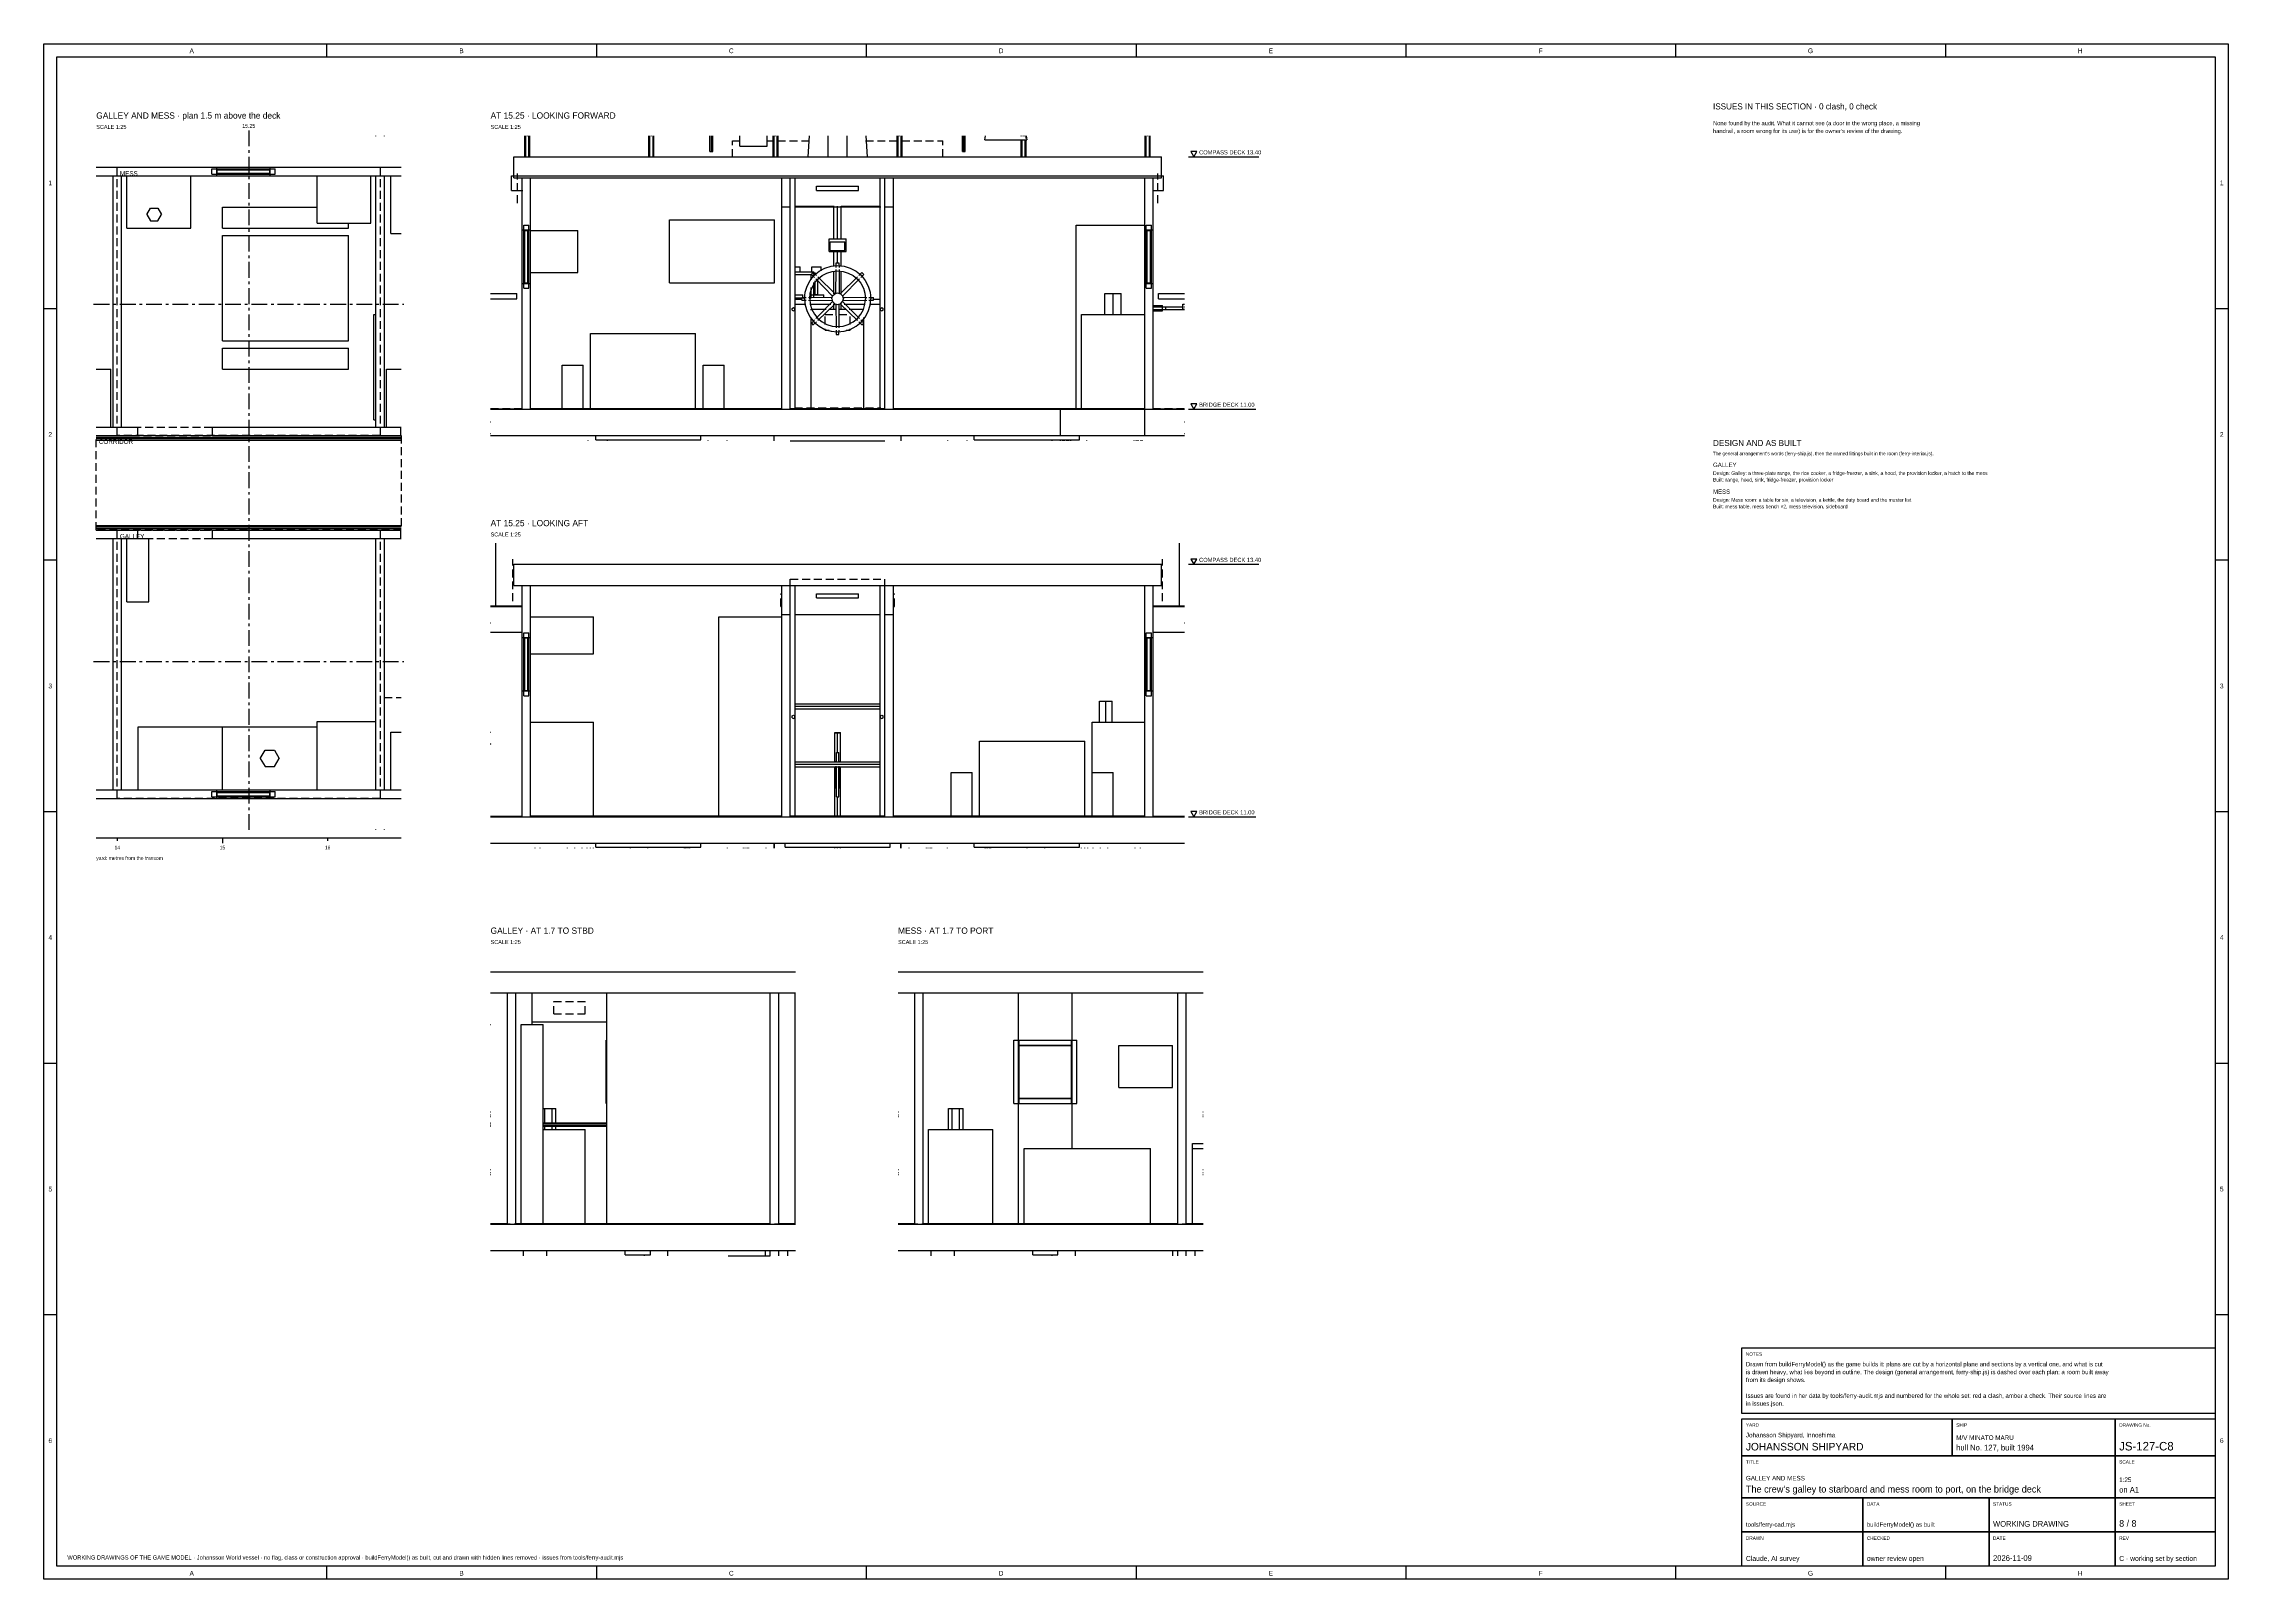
# Model space of a CAD drawing. Extents: x 5 to 836, y 5 to 589.
import ezdxf
from ezdxf.enums import TextEntityAlignment as Align

# ---------------------------------------------------------------- set-up
doc = ezdxf.new("R2010")
doc.units = 0
doc.linetypes.add('CENTER', pattern=[10, 6, -1.5, 1, -1.5])
doc.linetypes.add('DASHED', pattern=[4.5, 3, -1.5])
for name, color, linetype in [('CENTRE', 4, 'CENTER'), ('CUT', 7, 'CONTINUOUS'), ('DETAIL', 8, 'CONTINUOUS'), ('DIM', 3, 'CONTINUOUS'), ('FRAME', 7, 'CONTINUOUS'), ('GA', 4, 'DASHED'), ('GA-TEXT', 4, 'CONTINUOUS'), ('MARKING', 4, 'DASHED'), ('MARKUP-TEXT', 1, 'CONTINUOUS'), ('OUTLINE', 7, 'CONTINUOUS'), ('TEXT', 7, 'CONTINUOUS'), ('THIN', 7, 'CONTINUOUS')]:
    doc.layers.add(name, color=color, linetype=linetype)

msp = doc.modelspace()

# ---------------------------------------------------------------- linework, layer by layer
at = {"layer": 'CENTRE'}
for p, q in [((83, 556), (83, 289)), ((83, 556), (83, 289)), ((24, 490), (142, 490)), ((24, 354), (142, 354))]:
    msp.add_line(p, q, dxfattribs=at)
at = {"layer": 'CUT'}
for p, q in [((25, 542), (70.84, 542)), ((69, 541.4), (71, 541.4)), ((69, 539.4), (69, 541.4)), ((70.84, 538.8), (70.84, 542)), ((71, 539.4), (71, 541.4)), ((71, 541), (91, 541)), ((91, 539.4), (91, 541.4)), ((91, 541.4), (93, 541.4)), ((91.16, 542), (141, 542)), ((91.16, 538.8), (91.16, 542)), ((93, 539.4), (93, 541.4)), ((183.8, 538), (183.8, 546)), ((183.8, 546), (430.2, 546)), ((430.2, 538), (430.2, 546)), ((25, 538.8), (70.84, 538.8)), ((31.4, 443.2), (31.4, 538.8)), ((34.6, 443.2), (34.6, 538.8)), ((69, 539.4), (71, 539.4)), ((71, 539.8), (91, 539.8)), ((91, 539.4), (93, 539.4)), ((91.16, 538.8), (141, 538.8)), ((109, 520.8), (109, 538.8)), ((129.4, 520.8), (129.4, 538.8)), ((131.4, 443.2), (131.4, 538.8)), ((134.6, 443.2), (134.6, 538.8)), ((183.8, 538), (430.2, 538)), ((187, 518.16), (187, 538)), ((190.2, 518.16), (190.2, 538)), ((285.8, 450), (285.8, 538)), ((289, 450), (289, 538)), ((325, 450), (325, 538)), ((328.2, 450), (328.2, 538)), ((423.8, 518.16), (423.8, 538)), ((427, 518.16), (427, 538)), ((109, 520.8), (129.4, 520.8)), ((187, 518.16), (190.2, 518.16)), ((187.6, 518), (187.6, 520)), ((187.6, 520), (189.6, 520)), ((187.6, 518), (189.6, 518)), ((188, 498), (188, 518)), ((189.2, 498), (189.2, 518)), ((189.6, 518), (189.6, 520)), ((423.8, 518.16), (427, 518.16)), ((424.4, 520), (426.4, 520)), ((424.4, 518), (424.4, 520)), ((424.4, 518), (426.4, 518)), ((424.8, 498), (424.8, 518)), ((426, 498), (426, 518)), ((426.4, 518), (426.4, 520)), ((187, 450), (187, 497.84)), ((187, 497.84), (190.2, 497.84)), ((187.6, 498), (189.6, 498)), ((187.6, 496), (187.6, 498)), ((187.6, 496), (189.6, 496)), ((189.6, 496), (189.6, 498)), ((190.2, 450), (190.2, 497.84)), ((423.8, 497.84), (427, 497.84)), ((423.8, 450), (423.8, 497.84)), ((424.4, 498), (426.4, 498)), ((424.4, 496), (424.4, 498)), ((424.4, 496), (426.4, 496)), ((426.4, 496), (426.4, 498)), ((427, 450), (427, 497.84)), ((130.6, 486), (131.4, 486)), ((130.6, 446), (130.6, 486)), ((289.65, 488.32), (290.2, 488.64)), ((289.65, 487.68), (289.65, 488.32)), ((289.65, 487.68), (290.2, 487.36)), ((290.2, 488.64), (290.75, 488.32)), ((290.2, 487.36), (290.75, 487.68)), ((290.75, 487.68), (290.75, 488.32)), ((323.25, 488.32), (323.8, 488.64)), ((323.25, 487.68), (323.25, 488.32)), ((323.25, 487.68), (323.8, 487.36)), ((323.8, 488.64), (324.35, 488.32)), ((323.8, 487.36), (324.35, 487.68)), ((324.35, 487.68), (324.35, 488.32)), ((399.8, 450), (399.8, 486)), ((399.8, 486), (423.8, 486)), ((213, 450), (213, 478.8)), ((213, 478.8), (253, 478.8)), ((253, 450), (253, 478.8)), ((202.2, 466.8), (210.2, 466.8)), ((202.2, 450), (202.2, 466.8)), ((210.2, 450), (210.2, 466.8)), ((255.8, 450), (255.8, 466.8)), ((255.8, 466.8), (263.8, 466.8)), ((263.8, 450), (263.8, 466.8)), ((25, 465.2), (30.6, 465.2)), ((30.6, 443.2), (30.6, 465.2)), ((135.4, 465.2), (141, 465.2)), ((135.4, 443.2), (135.4, 465.2)), ((175, 450.2), (187, 450.2)), ((175, 450.04), (187, 450.04)), ((175, 450), (439, 450)), ((190.2, 450.32), (285.8, 450.32)), ((190.2, 450.12), (285.8, 450.12)), ((289, 450.32), (325, 450.32)), ((289, 450.12), (325, 450.12)), ((328.2, 450.32), (423.8, 450.32)), ((328.2, 450.12), (423.8, 450.12)), ((427, 450.2), (439, 450.2)), ((427, 450.04), (439, 450.04)), ((25, 443.2), (40.84, 443.2)), ((40.84, 440), (40.84, 443.2)), ((69.16, 443.2), (141, 443.2)), ((69.16, 440), (69.16, 443.2)), ((130.6, 446), (131.4, 446)), ((140.84, 440), (140.84, 443.2)), ((25, 440), (40.84, 440)), ((69.16, 440), (140.84, 440)), ((175, 440), (439, 440)), ((215, 438.4), (215, 440)), ((215, 438.4), (255, 438.4)), ((255, 438.4), (255, 440)), ((359, 438.4), (359, 440)), ((359, 438.4), (399, 438.4)), ((399, 438.4), (399, 440)), ((25, 404), (40.84, 404)), ((25, 400.8), (45, 400.8)), ((31.4, 305.2), (31.4, 400.8)), ((34.6, 305.2), (34.6, 400.8)), ((36.6, 376.8), (36.6, 400.8)), ((40.84, 400.8), (40.84, 404)), ((45, 376.8), (45, 400.8)), ((69.16, 400.8), (69.16, 404)), ((69.16, 404), (140.84, 404)), ((69.16, 400.8), (140.84, 400.8)), ((131.4, 305.2), (131.4, 400.8)), ((134.6, 305.2), (134.6, 400.8)), ((140.84, 400.8), (140.84, 404)), ((183.8, 383), (183.8, 391)), ((183.8, 391), (430.2, 391)), ((430.2, 383), (430.2, 391)), ((183.8, 383), (430.2, 383)), ((187, 363.16), (187, 383)), ((190.2, 363.16), (190.2, 383)), ((285.8, 295), (285.8, 383)), ((289, 295), (289, 383)), ((325, 295), (325, 383)), ((328.2, 295), (328.2, 383)), ((423.8, 363.16), (423.8, 383)), ((427, 363.16), (427, 383)), ((36.6, 376.8), (45, 376.8)), ((187, 363.16), (190.2, 363.16)), ((187.6, 365), (189.6, 365)), ((187.6, 363), (187.6, 365)), ((187.6, 363), (189.6, 363)), ((188, 343), (188, 363)), ((189.2, 343), (189.2, 363)), ((189.6, 363), (189.6, 365)), ((423.8, 363.16), (427, 363.16)), ((424.4, 363), (424.4, 365)), ((424.4, 365), (426.4, 365)), ((424.4, 363), (426.4, 363)), ((424.8, 343), (424.8, 363)), ((426, 343), (426, 363)), ((426.4, 363), (426.4, 365)), ((187, 342.84), (190.2, 342.84)), ((187, 295), (187, 342.84)), ((187.6, 343), (189.6, 343)), ((187.6, 341), (187.6, 343)), ((187.6, 341), (189.6, 341)), ((189.6, 341), (189.6, 343)), ((190.2, 295), (190.2, 342.84)), ((423.8, 295), (423.8, 342.84)), ((423.8, 342.84), (427, 342.84)), ((424.4, 343), (426.4, 343)), ((424.4, 341), (424.4, 343)), ((424.4, 341), (426.4, 341)), ((426.4, 341), (426.4, 343)), ((427, 295), (427, 342.84)), ((289.65, 333.32), (290.2, 333.64)), ((289.65, 332.68), (289.65, 333.32)), ((289.65, 332.68), (290.2, 332.36)), ((290.2, 333.64), (290.75, 333.32)), ((290.2, 332.36), (290.75, 332.68)), ((290.75, 332.68), (290.75, 333.32)), ((323.25, 333.32), (323.8, 333.64)), ((323.25, 332.68), (323.25, 333.32)), ((323.25, 332.68), (323.8, 332.36)), ((323.8, 333.64), (324.35, 333.32)), ((323.8, 332.36), (324.35, 332.68)), ((324.35, 332.68), (324.35, 333.32)), ((109, 305.2), (109, 331.2)), ((109, 331.2), (131.4, 331.2)), ((190.2, 331), (214.2, 331)), ((214.2, 295), (214.2, 331)), ((361, 295), (361, 323.8)), ((361, 323.8), (401, 323.8)), ((401, 295), (401, 323.8)), ((350.2, 295), (350.2, 311.8)), ((350.2, 311.8), (358.2, 311.8)), ((358.2, 295), (358.2, 311.8)), ((403.8, 311.8), (411.8, 311.8)), ((403.8, 295), (403.8, 311.8)), ((411.8, 295), (411.8, 311.8)), ((25, 305.2), (70.84, 305.2)), ((25, 302), (70.84, 302)), ((69, 302.6), (69, 304.6)), ((69, 304.6), (71, 304.6)), ((69, 302.6), (71, 302.6)), ((70.84, 302), (70.84, 305.2)), ((71, 302.6), (71, 304.6)), ((71, 304.2), (91, 304.2)), ((71, 303), (91, 303)), ((91, 302.6), (91, 304.6)), ((91, 304.6), (93, 304.6)), ((91, 302.6), (93, 302.6)), ((91.16, 302), (91.16, 305.2)), ((91.16, 305.2), (141, 305.2)), ((91.16, 302), (141, 302)), ((93, 302.6), (93, 304.6)), ((175, 295.2), (187, 295.2)), ((175, 295.04), (187, 295.04)), ((175, 295), (439, 295)), ((190.2, 295.32), (285.8, 295.32)), ((190.2, 295.12), (285.8, 295.12)), ((289, 295.32), (325, 295.32)), ((289, 295.12), (325, 295.12)), ((328.2, 295.32), (423.8, 295.32)), ((328.2, 295.12), (423.8, 295.12)), ((427, 295.2), (439, 295.2)), ((427, 295.04), (439, 295.04)), ((175, 285), (439, 285)), ((215, 283.4), (215, 285)), ((215, 283.4), (255, 283.4)), ((255, 283.4), (255, 285)), ((359, 283.4), (359, 285)), ((359, 283.4), (399, 283.4)), ((399, 283.4), (399, 285)), ((175, 236), (291, 236)), ((330, 236), (446, 236)), ((175, 228), (291, 228)), ((181.4, 140), (181.4, 228)), ((184.6, 140), (184.6, 228)), ((281.4, 140), (281.4, 228)), ((284.6, 140), (284.6, 228)), ((330, 228), (446, 228)), ((336.4, 140), (336.4, 228)), ((339.6, 140), (339.6, 228)), ((436.4, 140), (436.4, 228)), ((439.6, 140), (439.6, 228)), ((378, 168.8), (426, 168.8)), ((378, 140), (378, 168.8)), ((426, 140), (426, 168.8)), ((175, 140.32), (181.4, 140.32)), ((175, 140.12), (181.4, 140.12)), ((175, 140), (291, 140)), ((184.6, 140.32), (281.4, 140.32)), ((184.6, 140.12), (281.4, 140.12)), ((284.6, 140.32), (291, 140.32)), ((284.6, 140.12), (291, 140.12)), ((330, 140.32), (336.4, 140.32)), ((330, 140.12), (336.4, 140.12)), ((330, 140), (446, 140)), ((339.6, 140.32), (436.4, 140.32)), ((339.6, 140.12), (436.4, 140.12)), ((439.6, 140.32), (446, 140.32)), ((439.6, 140.12), (446, 140.12)), ((175, 130), (291, 130)), ((226.2, 128.4), (226.2, 130)), ((226.2, 128.4), (235.8, 128.4)), ((235.8, 128.4), (235.8, 130)), ((281.4, 128), (281.4, 130)), ((284.6, 128), (284.6, 130)), ((330, 130), (446, 130)), ((381.2, 128.4), (381.2, 130)), ((381.2, 128.4), (390.8, 128.4)), ((390.8, 128.4), (390.8, 130)), ((436.4, 128), (436.4, 130)), ((439.6, 128), (439.6, 130))]:
    msp.add_line(p, q, dxfattribs=at)
at = {"layer": 'DETAIL'}
for p, q in [((131.4, 553.86), (131.4, 554)), ((134.6, 553.86), (134.6, 554)), ((188.05, 546), (188.05, 554)), ((188.41, 546), (188.41, 554)), ((189, 553.86), (189, 554)), ((189.59, 546), (189.59, 554)), ((189.95, 546), (189.95, 554)), ((235.25, 546), (235.25, 554)), ((235.61, 546), (235.61, 554)), ((236.2, 553.86), (236.2, 554)), ((236.79, 546), (236.79, 554)), ((237.15, 546), (237.15, 554)), ((258.44, 548), (258.44, 554)), ((259, 548), (259, 554)), ((259.56, 548), (259.56, 554)), ((269.8, 550), (280.2, 550)), ((282.45, 546), (282.45, 554)), ((282.81, 546), (282.81, 554)), ((283.4, 553.86), (283.4, 554)), ((283.99, 546), (283.99, 554)), ((284.35, 546), (284.35, 554)), ((329.65, 546), (329.65, 554)), ((330.01, 546), (330.01, 554)), ((330.6, 553.86), (330.6, 554)), ((331.19, 546), (331.19, 554)), ((331.55, 546), (331.55, 554)), ((354.44, 548), (354.44, 554)), ((355, 548), (355, 554)), ((355.56, 548), (355.56, 554)), ((363, 552.4), (379, 552.4)), ((376.85, 553.86), (376.85, 554)), ((376.85, 546), (376.85, 552.48)), ((377.21, 553.86), (377.21, 554)), ((377.21, 546), (377.21, 552.48)), ((377.8, 553.86), (377.8, 554)), ((378.39, 553.86), (378.39, 554)), ((378.39, 546), (378.39, 552.48)), ((378.75, 552.9), (378.75, 554)), ((378.75, 546), (378.75, 552.48)), ((424.05, 546), (424.05, 554)), ((424.41, 546), (424.41, 554)), ((425, 553.86), (425, 554)), ((425.59, 546), (425.59, 554)), ((425.95, 546), (425.95, 554)), ((25, 542), (141, 542)), ((69, 541.4), (70.87, 541.4)), ((69, 539.4), (69, 541.4)), ((70.84, 538.8), (70.84, 542)), ((71, 539.4), (71, 541.4)), ((71, 541.4), (93, 541.4)), ((71, 541), (91, 541)), ((91, 539.4), (91, 541.4)), ((91.16, 538.8), (91.16, 542)), ((93, 539.4), (93, 541.4)), ((183.8, 538.69), (183.8, 546)), ((183.8, 546), (430.2, 546)), ((189, 546), (189, 546.14)), ((236.2, 546), (236.2, 546.14)), ((258.44, 548), (259.56, 548)), ((283.4, 546), (283.4, 546.14)), ((330.6, 546), (330.6, 546.14)), ((354.44, 548), (355.56, 548)), ((377.8, 546), (377.8, 546.14)), ((425, 546), (425, 546.14)), ((430.2, 538.69), (430.2, 546)), ((25, 538.8), (141, 538.8)), ((31.4, 443.2), (31.4, 538.8)), ((34.6, 443.2), (34.6, 538.8)), ((36.6, 518.8), (36.6, 538.8)), ((61, 518.8), (61, 538.8)), ((69, 539.4), (70.87, 539.4)), ((71, 539.8), (91, 539.8)), ((71, 539.4), (93, 539.4)), ((109, 520.8), (109, 538.8)), ((129.4, 520.8), (129.4, 538.8)), ((131.4, 443.2), (131.4, 538.8)), ((134.6, 443.2), (134.6, 538.8)), ((137, 516.8), (137, 538.8)), ((183, 533.2), (183, 538.8)), ((183, 538.8), (431, 538.8)), ((183, 533.2), (187.2, 533.2)), ((187, 450), (187, 538)), ((187, 538), (427, 538)), ((190.2, 450), (190.2, 538)), ((191.44, 537.86), (191.44, 538)), ((233, 537.87), (233, 538)), ((233.76, 537.86), (233.76, 538)), ((238.64, 537.86), (238.64, 538)), ((261, 537.87), (261, 538)), ((280.96, 537.86), (280.96, 538)), ((285.8, 450), (285.8, 538)), ((285.84, 537.86), (285.84, 538)), ((289, 450), (289, 538)), ((290.84, 450), (290.84, 538)), ((295, 537.86), (295, 538)), ((299, 533.2), (299, 534.8)), ((299, 534.8), (315, 534.8)), ((299, 533.2), (315, 533.2)), ((306.79, 537.86), (306.79, 538)), ((307, 537.86), (307, 538)), ((307.21, 537.86), (307.21, 538)), ((315, 533.2), (315, 534.8)), ((319, 537.86), (319, 538)), ((323.16, 450), (323.16, 538)), ((325, 450), (325, 538)), ((328.16, 537.86), (328.16, 538)), ((328.2, 450), (328.2, 538)), ((333.04, 537.86), (333.04, 538)), ((353, 537.87), (353, 538)), ((375.36, 537.86), (375.36, 538)), ((380.24, 537.86), (380.24, 538)), ((381, 537.87), (381, 538)), ((388.6, 537.86), (388.6, 538)), ((391.64, 537.86), (391.64, 538)), ((391.8, 537.86), (391.8, 538)), ((422.56, 537.86), (422.56, 538)), ((423.8, 440), (423.8, 538)), ((423.96, 537.86), (423.96, 538)), ((426.8, 533.2), (431, 533.2)), ((427, 450), (427, 538)), ((431, 533.2), (431, 538.8)), ((44.2, 524), (45.6, 526.42)), ((44.2, 524), (45.6, 521.58)), ((45.6, 526.42), (48.4, 526.42)), ((48.4, 526.42), (49.8, 524)), ((48.4, 521.58), (49.8, 524)), ((73, 518.8), (73, 526.8)), ((73, 526.8), (109.1, 526.8)), ((187, 528.16), (187.14, 528.16)), ((285.66, 526), (285.8, 526)), ((285.8, 526.96), (289, 526.96)), ((290.62, 527), (305.74, 527)), ((290.73, 527.16), (305.67, 527.16)), ((290.84, 526.96), (323.16, 526.96)), ((305.61, 514.73), (305.61, 527.18)), ((307, 514.73), (307, 527.18)), ((308.26, 527), (323.38, 527)), ((308.33, 527.16), (323.27, 527.16)), ((308.39, 514.73), (308.39, 527.18)), ((325, 526.96), (328.2, 526.96)), ((426.86, 528.16), (427, 528.16)), ((36.6, 518.8), (61, 518.8)), ((45.6, 521.58), (48.4, 521.58)), ((73, 518.8), (121, 518.8)), ((73, 516), (121, 516)), ((73, 476), (73, 516)), ((109, 520.8), (129.4, 520.8)), ((121, 518.8), (121, 520.87)), ((121, 476), (121, 516)), ((137, 516.8), (141, 516.8)), ((187, 523.16), (187.14, 523.16)), ((187, 518.16), (190.2, 518.16)), ((187.6, 520), (189.6, 520)), ((187.6, 496), (187.6, 520)), ((187.6, 518), (189.6, 518)), ((188, 498), (188, 518)), ((189.2, 498), (189.2, 518)), ((189.59, 496), (189.59, 520)), ((190.2, 518), (208.2, 518)), ((208.2, 502), (208.2, 518)), ((243, 498), (243, 522)), ((243, 522), (283, 522)), ((283, 498), (283, 522)), ((397.8, 450), (397.8, 520)), ((397.8, 520), (423.8, 520)), ((423.8, 518.16), (427, 518.16)), ((424.4, 520), (426.4, 520)), ((424.4, 518), (426.4, 518)), ((424.41, 496), (424.41, 520)), ((424.8, 498), (424.8, 518)), ((426, 498), (426, 518)), ((426.4, 496), (426.4, 520)), ((426.86, 523.16), (427, 523.16)), ((426.86, 522.16), (427, 522.16)), ((303.8, 510), (303.8, 514.8)), ((303.8, 514.8), (310.2, 514.8)), ((303.8, 510), (310.2, 510)), ((305.61, 504.23), (305.61, 510.11)), ((307, 505.49), (307, 510.11)), ((308.39, 504.23), (308.39, 510.11)), ((310.2, 510), (310.2, 514.8)), ((190.2, 502), (208.2, 502)), ((290.72, 502.2), (298, 502.2)), ((292.8, 502.11), (292.8, 504.13)), ((297.02, 501.25), (297.75, 501.98)), ((297.2, 502.11), (297.2, 504.13)), ((298, 501.23), (298, 502.2)), ((300.8, 502.66), (300.8, 504.13)), ((305.61, 493.88), (305.61, 502.55)), ((306.48, 505.6), (307.52, 505.6)), ((308.39, 493.88), (308.39, 502.55)), ((316.25, 501.98), (316.98, 501.25)), ((175, 494), (185, 494)), ((175, 492), (185, 492)), ((185, 492), (185, 494)), ((187, 497.84), (190.2, 497.84)), ((187.6, 498), (189.6, 498)), ((187.6, 496), (189.6, 496)), ((243, 498), (283, 498)), ((290.69, 491.8), (293.49, 491.8)), ((290.72, 493.5), (293.8, 493.5)), ((293.4, 491.48), (293.4, 492.52)), ((293.8, 492.41), (293.8, 493.5)), ((296.47, 493.5), (301.8, 493.5)), ((298, 492.51), (298, 498.18)), ((298.52, 493.6), (299.48, 493.6)), ((301.8, 492.41), (301.8, 493.5)), ((304.8, 492), (305.09, 493.1)), ((304.8, 492), (305.09, 490.9)), ((305.09, 493.1), (305.9, 493.91)), ((305.09, 490.9), (305.9, 490.09)), ((305.9, 493.91), (307, 494.2)), ((307, 494.2), (308.1, 493.91)), ((308.1, 493.91), (308.91, 493.1)), ((308.1, 490.09), (308.91, 490.9)), ((308.91, 493.1), (309.2, 492)), ((308.91, 490.9), (309.2, 492)), ((320.51, 491.8), (323.31, 491.8)), ((320.6, 491.48), (320.6, 492.52)), ((408.68, 494), (414.92, 494)), ((408.68, 486), (408.68, 494)), ((411.8, 486), (411.8, 494)), ((414.92, 486), (414.92, 494)), ((423.8, 497.84), (427, 497.84)), ((424.4, 498), (426.4, 498)), ((424.4, 496), (426.4, 496)), ((426.86, 493.84), (427, 493.84)), ((429, 494), (439, 494)), ((429, 492), (429, 494)), ((429, 492), (439, 492)), ((130.6, 486), (131.4, 486)), ((130.6, 446), (130.6, 486)), ((187, 488.84), (187.14, 488.84)), ((289.65, 488.32), (290.2, 488.64)), ((289.65, 487.68), (289.65, 488.32)), ((289.65, 487.68), (290.2, 487.36)), ((290.2, 488.64), (290.75, 488.32)), ((290.2, 487.36), (290.75, 487.68)), ((290.63, 490), (294.68, 490)), ((290.75, 487.68), (290.75, 488.32)), ((296.5, 490), (304.48, 490)), ((297, 487.72), (297, 488)), ((297, 488), (302.59, 488)), ((297, 450.28), (297, 484.79)), ((297.02, 482.75), (297.75, 482.01)), ((303.71, 488), (306.58, 488)), ((305.61, 488), (305.61, 490.1)), ((305.9, 490.09), (307, 489.8)), ((307, 489.8), (308.1, 490.09)), ((307.42, 488), (310.29, 488)), ((308.39, 488), (308.39, 490.1)), ((309.52, 490), (317.5, 490)), ((311.41, 488), (317, 488)), ((316.25, 482.02), (316.99, 482.75)), ((317, 450.28), (317, 484.93)), ((319.32, 490), (323.37, 490)), ((323.25, 488.32), (323.8, 488.64)), ((323.25, 487.68), (323.25, 488.32)), ((323.25, 487.68), (323.8, 487.36)), ((323.8, 488.64), (324.35, 488.32)), ((323.8, 487.36), (324.35, 487.68)), ((324.35, 487.68), (324.35, 488.32)), ((399.8, 450), (399.8, 486)), ((399.8, 486), (423.8, 486)), ((426.86, 488.84), (427, 488.84)), ((430.6, 487.4), (430.6, 489.4)), ((431.8, 487.92), (431.8, 488.88)), ((438.3, 488.1), (438.3, 489.9)), ((438.3, 489.9), (439, 489.9)), ((438.3, 488.1), (439, 488.1)), ((73, 476), (121, 476)), ((213, 450), (213, 478.8)), ((213, 478.8), (253, 478.8)), ((253, 450), (253, 478.8)), ((306.48, 478.4), (307.52, 478.4)), ((73, 465.2), (73, 473.2)), ((73, 473.2), (121, 473.2)), ((121, 465.2), (121, 473.2)), ((202.2, 466.8), (210.2, 466.8)), ((202.2, 450), (202.2, 466.8)), ((210.2, 450), (210.2, 466.8)), ((255.8, 450), (255.8, 466.8)), ((255.8, 466.8), (263.8, 466.8)), ((263.8, 450), (263.8, 466.8)), ((25, 465.2), (30.6, 465.2)), ((30.6, 443.2), (30.6, 465.2)), ((73, 465.2), (121, 465.2)), ((135.4, 465.2), (141, 465.2)), ((135.4, 443.2), (135.4, 465.2)), ((175, 450), (439, 450)), ((212.2, 450), (212.2, 450.14)), ((224.2, 450), (224.2, 450.14)), ((362.2, 450), (362.2, 450.14)), ((388.6, 450), (388.6, 450.14)), ((391.8, 439.87), (391.8, 450.14)), ((401.8, 450), (401.8, 450.14)), ((405, 450), (405, 450.14)), ((423, 450), (423, 450.14)), ((25, 443.2), (40.84, 443.2)), ((40.84, 440), (40.84, 443.2)), ((69.16, 443.2), (141, 443.2)), ((69.16, 440), (69.16, 443.2)), ((130.6, 446), (131.4, 446)), ((140.84, 440), (140.84, 443.2)), ((175, 445.2), (175.14, 445.2)), ((175, 440.8), (175.14, 440.8)), ((438.86, 445.2), (439, 445.2)), ((438.86, 440.8), (439, 440.8)), ((25, 440), (40.84, 440)), ((25, 439.35), (141, 439.35)), ((25, 438.8), (141, 438.8)), ((25, 438.25), (141, 438.25)), ((69.16, 440), (140.84, 440)), ((175, 440), (439, 440)), ((212.16, 438), (212.16, 438.13)), ((215, 438.4), (215, 440)), ((215, 438.4), (255, 438.4)), ((219.44, 438), (219.44, 438.13)), ((255, 438.4), (255, 440)), ((257.76, 438), (257.76, 438.13)), ((265.04, 438), (265.04, 438.13)), ((282.84, 438), (282.84, 440)), ((289, 438), (325, 438)), ((303.36, 438), (303.36, 438.13)), ((310.64, 438), (310.64, 438.13)), ((331.16, 438), (331.16, 440)), ((348.96, 438), (348.96, 438.13)), ((356.24, 438), (356.24, 438.13)), ((359, 438.4), (359, 440)), ((359, 438.4), (399, 438.4)), ((388.6, 439.87), (388.6, 440)), ((388.6, 438), (388.6, 438.13)), ((391.8, 438), (391.8, 438.13)), ((392.64, 438), (392.64, 438.14)), ((392.8, 438), (392.8, 438.13)), ((393.24, 439.87), (393.24, 440)), ((393.24, 438), (393.24, 438.13)), ((394.2, 438), (394.2, 438.14)), ((394.24, 438), (394.24, 438.14)), ((394.56, 438), (394.56, 438.13)), ((395, 438), (395, 438.14)), ((395.76, 438), (395.76, 438.14)), ((399, 438.4), (399, 440)), ((399.8, 439.87), (399.8, 440)), ((401.84, 438), (401.84, 438.13)), ((415.8, 439.87), (415.8, 440)), ((419.84, 438), (419.84, 438.14)), ((420.6, 438), (420.6, 438.14)), ((421.36, 438), (421.36, 438.14)), ((421.4, 438), (421.4, 438.14)), ((422.36, 439.87), (422.36, 440)), ((422.36, 438), (422.36, 438.13)), ((422.8, 438), (422.8, 438.13)), ((422.96, 438), (422.96, 438.14)), ((25, 405.75), (141, 405.75)), ((25, 405.2), (141, 405.2)), ((25, 404.65), (141, 404.65)), ((25, 404), (40.84, 404)), ((25, 400.8), (45, 400.8)), ((31.4, 305.2), (31.4, 400.8)), ((34.6, 305.2), (34.6, 400.8)), ((36.6, 376.8), (36.6, 400.8)), ((40.84, 400.8), (40.84, 404)), ((45, 376.8), (45, 400.8)), ((69.16, 400.8), (69.16, 404)), ((69.16, 404), (140.84, 404)), ((69.16, 400.8), (140.84, 400.8)), ((131.4, 305.2), (131.4, 400.8)), ((134.6, 305.2), (134.6, 400.8)), ((140.84, 400.8), (140.84, 404)), ((183.8, 383), (183.8, 391)), ((183.8, 391), (430.2, 391)), ((430.2, 383), (430.2, 391)), ((183.8, 383), (430.2, 383)), ((187, 295), (187, 383)), ((190.2, 295), (190.2, 383)), ((226.84, 382.86), (226.84, 383)), ((259.16, 382.86), (259.16, 383)), ((285.8, 295), (285.8, 383)), ((289, 295), (289, 383)), ((290.84, 295), (290.84, 383)), ((323.16, 295), (323.16, 383)), ((325, 295), (325, 383)), ((328.2, 295), (328.2, 383)), ((354.84, 382.86), (354.84, 383)), ((387.16, 382.86), (387.16, 383)), ((423.8, 295), (423.8, 383)), ((427, 295), (427, 383)), ((36.6, 376.8), (45, 376.8)), ((175, 375.2), (187.11, 375.2)), ((175, 375), (187.08, 375)), ((299, 378.2), (299, 379.8)), ((299, 379.8), (315, 379.8)), ((299, 378.2), (315, 378.2)), ((315, 378.2), (315, 379.8)), ((426.89, 375.2), (439, 375.2)), ((426.92, 375), (439, 375)), ((175, 368.8), (175.14, 368.8)), ((190.2, 371), (214.2, 371)), ((214.2, 357), (214.2, 371)), ((261.8, 371), (285.8, 371)), ((261.8, 295), (261.8, 371)), ((285.8, 371.96), (289, 371.96)), ((290.84, 371.96), (323.16, 371.96)), ((325, 371.96), (328.2, 371.96)), ((438.86, 368.8), (439, 368.8)), ((175, 365.2), (187.11, 365.2)), ((187, 363.16), (190.2, 363.16)), ((187.6, 365), (189.6, 365)), ((187.6, 341), (187.6, 365)), ((187.6, 363), (189.6, 363)), ((188, 343), (188, 363)), ((189.2, 343), (189.2, 363)), ((189.6, 341), (189.6, 365)), ((423.8, 363.16), (427, 363.16)), ((424.4, 341), (424.4, 365)), ((424.4, 365), (426.4, 365)), ((424.4, 363), (426.4, 363)), ((424.8, 343), (424.8, 363)), ((426, 343), (426, 363)), ((426.4, 341), (426.4, 365)), ((426.89, 365.2), (439, 365.2)), ((190.2, 357), (214.2, 357)), ((187, 342.84), (190.2, 342.84)), ((187.6, 343), (189.6, 343)), ((187.6, 341), (189.6, 341)), ((423.8, 342.84), (427, 342.84)), ((424.4, 343), (426.4, 343)), ((424.4, 341), (426.4, 341)), ((289.65, 333.32), (290.2, 333.64)), ((289.65, 332.68), (289.65, 333.32)), ((289.65, 332.68), (290.2, 332.36)), ((290.2, 333.64), (290.75, 333.32)), ((290.2, 332.36), (290.75, 332.68)), ((290.65, 337.95), (323.35, 337.95)), ((290.65, 337), (323.35, 337)), ((290.65, 336.05), (323.35, 336.05)), ((290.75, 332.68), (290.75, 333.32)), ((323.25, 333.32), (323.8, 333.64)), ((323.25, 332.68), (323.25, 333.32)), ((323.25, 332.68), (323.8, 332.36)), ((323.8, 333.64), (324.35, 333.32)), ((323.8, 332.36), (324.35, 332.68)), ((324.35, 332.68), (324.35, 333.32)), ((406.58, 339), (411.42, 339)), ((406.58, 331), (406.58, 339)), ((409, 331), (409, 339)), ((411.42, 331), (411.42, 339)), ((41, 329.2), (109, 329.2)), ((41, 305.2), (41, 329.2)), ((73, 305.2), (73, 329.2)), ((109, 305.2), (109, 331.2)), ((109, 331.2), (131.4, 331.2)), ((137, 305.2), (137, 327.2)), ((137, 327.2), (141, 327.2)), ((175, 327.2), (175.13, 327.18)), ((190.2, 331), (214.2, 331)), ((214.2, 295), (214.2, 331)), ((305.96, 327.02), (307, 327.04)), ((305.96, 315.81), (305.96, 327.02)), ((305.96, 326.98), (307, 326.96)), ((307, 319.21), (307, 327.04)), ((307, 327.04), (308.04, 327.02)), ((307, 326.96), (308.04, 326.98)), ((308.04, 315.81), (308.04, 327.02)), ((403.8, 295), (403.8, 331)), ((403.8, 331), (423.8, 331)), ((87.4, 317.2), (89.2, 320.32)), ((87.4, 317.2), (89.2, 314.08)), ((89.2, 320.32), (92.8, 320.32)), ((92.8, 320.32), (94.6, 317.2)), ((92.8, 314.08), (94.6, 317.2)), ((175, 322.8), (175.14, 322.78)), ((290.65, 315.95), (323.35, 315.95)), ((306.4, 315.82), (306.4, 316.2)), ((306.6, 315.93), (306.6, 319.4)), ((306.6, 319.4), (307.4, 319.4)), ((307.4, 315.93), (307.4, 319.4)), ((307.6, 315.82), (307.6, 316.2)), ((361, 295), (361, 323.8)), ((361, 323.8), (401, 323.8)), ((401, 295), (401, 323.8)), ((89.2, 314.08), (92.8, 314.08)), ((290.65, 315), (323.35, 315)), ((290.65, 314.05), (323.35, 314.05)), ((305.96, 295.29), (305.96, 314.16)), ((306.4, 305.8), (306.4, 314.18)), ((306.6, 302.6), (306.6, 314.12)), ((307.4, 302.6), (307.4, 314.12)), ((307.6, 305.8), (307.6, 314.18)), ((308.04, 295.29), (308.04, 314.16)), ((350.2, 295), (350.2, 311.8)), ((350.2, 311.8), (358.2, 311.8)), ((358.2, 295), (358.2, 311.8)), ((403.8, 311.8), (411.8, 311.8)), ((411.8, 295), (411.8, 311.8)), ((25, 305.2), (141, 305.2)), ((25, 302), (141, 302)), ((69, 302.6), (69, 304.6)), ((69, 304.6), (70.87, 304.6)), ((69, 302.6), (70.87, 302.6)), ((70.84, 302), (70.84, 305.2)), ((71, 302.6), (71, 304.6)), ((71, 304.6), (93, 304.6)), ((71, 304.2), (91, 304.2)), ((71, 303), (91, 303)), ((71, 302.6), (93, 302.6)), ((91, 302.6), (91, 304.6)), ((91.16, 302), (91.16, 305.2)), ((93, 302.6), (93, 304.6)), ((306.6, 302.6), (307.4, 302.6)), ((307, 295.3), (307, 302.71)), ((175, 295), (439, 295)), ((212.2, 295), (212.2, 295.14)), ((224.2, 295), (224.2, 295.14)), ((265.8, 295), (265.8, 295.14)), ((389.8, 295), (389.8, 295.14)), ((131.4, 290), (131.4, 290.14)), ((134.6, 290), (134.6, 290.14)), ((175, 285), (439, 285)), ((193.84, 283), (193.84, 283.13)), ((207, 283), (207, 283.13)), ((211.79, 283), (211.79, 283.13)), ((213, 283), (213, 283.13)), ((214.2, 283), (214.2, 283.13)), ((215, 283.4), (215, 285)), ((215, 283.4), (255, 283.4)), ((228.16, 283), (228.16, 283.13)), ((234.84, 284.87), (234.84, 285)), ((234.84, 283), (234.84, 283.13)), ((248.76, 283), (248.76, 283.14)), ((249.11, 283), (249.11, 283.14)), ((249.8, 283), (249.8, 283.14)), ((250.49, 283), (250.49, 283.14)), ((250.84, 283), (250.84, 283.14)), ((255, 283.4), (255, 285)), ((265.16, 284.87), (265.16, 285)), ((265.16, 283), (265.16, 283.13)), ((271.16, 283), (271.16, 283.14)), ((271.51, 283), (271.51, 283.14)), ((272.2, 283), (272.2, 283.14)), ((272.89, 283), (272.89, 283.14)), ((273.24, 283), (273.24, 283.14)), ((279.8, 284.87), (279.8, 285)), ((279.8, 283), (279.8, 283.13)), ((282.84, 283), (282.84, 285)), ((283, 283), (283, 285)), ((287, 283.4), (287, 285)), ((287, 283.4), (327, 283.4)), ((305.96, 283), (305.96, 283.14)), ((307, 283), (307, 283.14)), ((308.04, 283), (308.04, 283.14)), ((327, 283.4), (327, 285)), ((331, 283), (331, 285)), ((331.16, 283), (331.16, 285)), ((334.2, 284.87), (334.2, 285)), ((334.2, 283), (334.2, 283.13)), ((340.76, 283), (340.76, 283.14)), ((341.11, 283), (341.11, 283.14)), ((341.8, 283), (341.8, 283.14)), ((342.49, 283), (342.49, 283.14)), ((342.84, 283), (342.84, 283.14)), ((348.84, 284.87), (348.84, 285)), ((348.84, 283), (348.84, 283.13)), ((359, 283.4), (359, 285)), ((359, 283.4), (399, 283.4)), ((363.16, 283), (363.16, 283.14)), ((363.51, 283), (363.51, 283.14)), ((364.2, 283), (364.2, 283.14)), ((364.89, 283), (364.89, 283.14)), ((365.24, 283), (365.24, 283.14)), ((379.16, 284.87), (379.16, 285)), ((379.16, 283), (379.16, 283.13)), ((385.84, 283), (385.84, 283.13)), ((399, 283.4), (399, 285)), ((399.79, 283), (399.79, 283.13)), ((401, 283), (401, 283.13)), ((402.21, 283), (402.21, 283.13)), ((407, 283), (407, 283.13)), ((420.16, 283), (420.16, 283.13)), ((175, 236), (291, 236)), ((330, 236), (446, 236)), ((175, 228), (291, 228)), ((181.4, 140), (181.4, 228)), ((184.6, 140), (184.6, 228)), ((190.84, 215.83), (190.84, 228)), ((219.16, 140), (219.16, 228)), ((220.84, 227.86), (220.84, 228)), ((241.16, 227.86), (241.16, 228)), ((281.4, 140), (281.4, 228)), ((284.6, 140), (284.6, 228)), ((290.84, 140), (290.84, 228)), ((330, 228), (446, 228)), ((336.4, 140), (336.4, 228)), ((339.6, 140), (339.6, 228)), ((375.84, 140), (375.84, 228)), ((396.16, 168.68), (396.16, 228)), ((436.4, 140), (436.4, 228)), ((439.6, 140), (439.6, 228)), ((190.84, 216.96), (219.16, 216.96)), ((290.84, 216.96), (291, 216.96)), ((175, 216), (175.14, 216)), ((186.6, 216), (195, 216)), ((186.6, 140), (186.6, 216)), ((195, 140), (195, 216)), ((219, 186), (219, 210)), ((219, 210), (219.27, 210)), ((290.72, 216), (291, 216)), ((374, 186), (374, 210)), ((374, 210), (398, 210)), ((375.84, 208.16), (396.16, 208.16)), ((376, 186), (376, 210)), ((376, 208), (396, 208)), ((396, 186), (396, 210)), ((398, 186), (398, 210)), ((414, 208), (434.4, 208)), ((414, 192), (414, 208)), ((434.4, 192), (434.4, 208)), ((414, 192), (434.4, 192)), ((194.84, 184), (199.8, 184)), ((195.6, 178.48), (195.6, 184)), ((198.4, 178.48), (198.4, 184)), ((199.8, 178.48), (199.8, 184)), ((219, 186), (219.27, 186)), ((349.2, 184), (354.8, 184)), ((349.2, 176), (349.2, 184)), ((350.6, 176), (350.6, 184)), ((353.4, 176), (353.4, 184)), ((354.8, 176), (354.8, 184)), ((374, 186), (398, 186)), ((375.84, 187.84), (396.16, 187.84)), ((376, 188), (396, 188)), ((175, 182.81), (175.14, 182.81)), ((175, 181.69), (175.14, 181.69)), ((175, 181), (175.14, 181)), ((175, 178.64), (175.14, 178.64)), ((175, 178.32), (175.14, 178.32)), ((175, 177.68), (175.14, 177.68)), ((175, 177.36), (175.14, 177.36)), ((194.83, 176), (211, 176)), ((194.87, 178.64), (219.36, 178.64)), ((194.87, 178.32), (219.36, 178.32)), ((194.87, 177.68), (219.36, 177.68)), ((194.87, 177.36), (219.36, 177.36)), ((195.6, 176), (195.6, 177.52)), ((198.4, 176), (198.4, 177.52)), ((199.8, 176), (199.8, 177.52)), ((211, 140), (211, 176)), ((290.72, 178.64), (291, 178.64)), ((290.72, 178.32), (291, 178.32)), ((290.72, 177.68), (291, 177.68)), ((290.72, 177.36), (291, 177.36)), ((290.86, 182.81), (291, 182.81)), ((290.86, 181.69), (291, 181.69)), ((290.86, 181), (291, 181)), ((330, 182.81), (330.14, 182.81)), ((330, 181.69), (330.14, 181.69)), ((330, 181), (330.14, 181)), ((341.6, 176), (366, 176)), ((341.6, 140), (341.6, 176)), ((366, 140), (366, 176)), ((445.86, 182.81), (446, 182.81)), ((445.86, 181.69), (446, 181.69)), ((445.86, 181), (446, 181)), ((290.86, 170.8), (291, 170.8)), ((290.86, 168.8), (291, 168.8)), ((378, 168.8), (426, 168.8)), ((378, 140), (378, 168.8)), ((426, 140), (426, 168.8)), ((442, 170.8), (446, 170.8)), ((442, 140), (442, 170.8)), ((442, 168.8), (446, 168.8)), ((175, 160.81), (175.14, 160.81)), ((175, 159.69), (175.14, 159.69)), ((175, 159), (175.14, 159)), ((290.86, 160.81), (291, 160.81)), ((290.86, 159.69), (291, 159.69)), ((290.86, 159), (291, 159)), ((330, 160.81), (330.14, 160.81)), ((330, 159.69), (330.14, 159.69)), ((330, 159), (330.14, 159)), ((445.86, 160.81), (446, 160.81)), ((445.86, 159.69), (446, 159.69)), ((445.86, 159), (446, 159)), ((378, 156.8), (378.14, 156.8)), ((425.86, 156.8), (426, 156.8)), ((175, 140), (291, 140)), ((180.6, 140), (180.6, 140.14)), ((190.84, 140), (190.84, 140.14)), ((201.19, 140), (201.19, 140.14)), ((202.31, 140), (202.31, 140.14)), ((203, 140), (203, 140.14)), ((220.84, 140), (220.84, 140.14)), ((223, 140), (223, 140.14)), ((241.16, 140), (241.16, 140.14)), ((250.94, 140), (250.94, 140.14)), ((252.06, 140), (252.06, 140.14)), ((252.75, 140), (252.75, 140.14)), ((271, 140), (271, 140.14)), ((285.4, 140), (285.4, 140.14)), ((287, 140), (287, 140.14)), ((330, 140), (446, 140)), ((356.19, 140), (356.19, 140.14)), ((357.31, 140), (357.31, 140.14)), ((358, 140), (358, 140.14)), ((396.16, 140), (396.16, 140.14)), ((405.94, 140), (405.94, 140.14)), ((407.06, 140), (407.06, 140.14)), ((407.75, 140), (407.75, 140.14)), ((175, 130), (291, 130)), ((187.56, 128), (187.56, 130)), ((196.44, 128), (196.44, 130)), ((226.2, 128.4), (226.2, 130)), ((226.2, 128.4), (235.8, 128.4)), ((233.56, 129.87), (233.56, 130)), ((233.56, 128), (233.56, 128.53)), ((235.8, 128.4), (235.8, 130)), ((242.44, 128), (242.44, 130)), ((265.4, 128), (281.4, 128)), ((279.56, 128), (279.56, 130)), ((281.4, 128), (281.4, 130)), ((284.6, 128), (284.6, 130)), ((288.04, 128), (288.04, 130)), ((330, 130), (446, 130)), ((342.56, 128), (342.56, 130)), ((351.44, 128), (351.44, 130)), ((381.2, 128.4), (381.2, 130)), ((381.2, 128.4), (390.8, 128.4)), ((388.56, 129.87), (388.56, 130)), ((388.56, 128), (388.56, 128.53)), ((390.8, 128.4), (390.8, 130)), ((397.44, 128), (397.44, 130)), ((434.56, 128), (434.56, 130)), ((436.4, 128), (436.4, 130)), ((439.6, 128), (439.6, 130)), ((443.04, 128), (443.04, 130))]:
    msp.add_line(p, q, dxfattribs=at)
at = {"layer": 'DIM'}
for p, q in [((440.5, 546), (467.28, 546)), ((443.7, 548), (441.3, 548)), ((441.3, 548), (442.5, 546)), ((442.5, 546), (443.7, 548)), ((440.5, 450), (466.07, 450)), ((443.7, 452), (441.3, 452)), ((441.3, 452), (442.5, 450)), ((442.5, 450), (443.7, 452)), ((440.5, 391), (467.28, 391)), ((443.7, 393), (441.3, 393)), ((441.3, 393), (442.5, 391)), ((442.5, 391), (443.7, 393)), ((440.5, 295), (466.07, 295)), ((443.7, 297), (441.3, 297)), ((441.3, 297), (442.5, 295)), ((442.5, 295), (443.7, 297)), ((25, 287), (141, 287)), ((33, 287), (33, 285.8)), ((73, 287), (73, 285)), ((113, 287), (113, 285.8))]:
    msp.add_line(p, q, dxfattribs=at)
at = {"layer": 'FRAME'}
for p, q in [((10, 584), (831, 584)), ((10, 10), (10, 584)), ((831, 584), (831, 10)), ((651, 66), (831, 66)), ((651, 10), (651, 66)), ((831, 66), (831, 10)), ((831, 10), (10, 10)), ((831, 10), (651, 10))]:
    msp.add_line(p, q, dxfattribs=at)
at = {"layer": 'GA'}
for p, q in [((33, 542), (133, 542)), ((33, 440), (33, 542)), ((133, 542), (133, 440)), ((25, 440), (141, 440)), ((25, 404), (25, 440)), ((133, 440), (33, 440)), ((141, 440), (141, 404)), ((141, 404), (25, 404)), ((33, 404), (133, 404)), ((33, 302), (33, 404)), ((133, 404), (133, 302)), ((133, 302), (33, 302))]:
    msp.add_line(p, q, dxfattribs=at)
at = {"layer": 'MARKING'}
for p, q in [((267, 552), (269.94, 552)), ((267, 545.85), (267, 552)), ((280.01, 552), (282.52, 552)), ((284.2, 552), (296.37, 552)), ((317.63, 552), (329.8, 552)), ((331.48, 552), (347, 552)), ((347, 545.85), (347, 552)), ((25, 542), (141, 542)), ((25, 538.8), (31.4, 538.8)), ((31.4, 443.2), (31.4, 538.8)), ((34.6, 538.8), (131.4, 538.8)), ((34.6, 443.2), (34.6, 538.8)), ((131.4, 443.2), (131.4, 538.8)), ((134.6, 538.8), (141, 538.8)), ((134.6, 443.2), (134.6, 538.8)), ((185.2, 528.4), (185.2, 539.6)), ((428.8, 528.4), (428.8, 539.6)), ((302.2, 482.23), (302.2, 486)), ((302.2, 486), (306.51, 486)), ((307.49, 486), (311.8, 486)), ((311.8, 482.23), (311.8, 486)), ((302.2, 480), (302.2, 480.56)), ((302.2, 480), (303.73, 480)), ((310.27, 480), (311.8, 480)), ((311.8, 480), (311.8, 480.56)), ((175, 450.24), (187.18, 450.24)), ((175, 450.2), (187, 450.2)), ((175, 450.04), (187.18, 450.04)), ((187, 450.04), (187, 450.2)), ((190.2, 450.32), (202.38, 450.32)), ((190.2, 450.12), (190.2, 450.32)), ((190.2, 450.12), (285.8, 450.12)), ((210.08, 450.32), (213.16, 450.32)), ((252.91, 450.32), (255.99, 450.32)), ((263.68, 450.32), (285.8, 450.32)), ((285.8, 450.12), (285.8, 450.32)), ((290.61, 450.24), (323.36, 450.24)), ((290.61, 450.04), (323.36, 450.04)), ((290.66, 450.48), (323.4, 450.48)), ((290.66, 450.28), (323.4, 450.28)), ((290.67, 450.32), (323.33, 450.32)), ((290.67, 450.12), (323.33, 450.12)), ((328.2, 450.32), (397.91, 450.32)), ((328.2, 450.12), (328.2, 450.32)), ((328.2, 450.12), (423.8, 450.12)), ((426.87, 450.24), (439, 450.24)), ((426.87, 450.04), (439, 450.04)), ((427, 450.2), (439, 450.2)), ((427, 450.04), (427, 450.2)), ((25, 443.2), (31.4, 443.2)), ((34.6, 443.2), (131.4, 443.2)), ((134.6, 443.2), (141, 443.2)), ((25, 440), (141, 440)), ((25, 404), (141, 404)), ((25, 400.8), (31.4, 400.8)), ((31.4, 305.2), (31.4, 400.8)), ((34.6, 400.8), (131.4, 400.8)), ((34.6, 305.2), (34.6, 400.8)), ((131.4, 305.2), (131.4, 400.8)), ((134.6, 400.8), (141, 400.8)), ((134.6, 305.2), (134.6, 400.8)), ((183.4, 377), (183.4, 393)), ((430.6, 377), (430.6, 393)), ((289, 385.4), (325, 385.4)), ((289, 382.88), (289, 385.4)), ((325, 382.88), (325, 385.4)), ((285.4, 379.8), (285.8, 379.8)), ((285.4, 375), (285.4, 379.8)), ((285.4, 375), (285.8, 375)), ((285.8, 375), (285.8, 379.8)), ((328.2, 375), (328.2, 379.8)), ((328.2, 379.8), (328.6, 379.8)), ((328.2, 375), (328.6, 375)), ((328.6, 375), (328.6, 379.8)), ((134.6, 340.4), (141, 340.4)), ((25, 305.2), (31.4, 305.2)), ((25, 302), (141, 302)), ((34.6, 305.2), (70.97, 305.2)), ((91.11, 305.2), (131.4, 305.2)), ((134.6, 305.2), (141, 305.2)), ((175, 295.2), (187, 295.2)), ((175, 295.04), (187, 295.04)), ((187, 295.04), (187, 295.2)), ((190.2, 295.12), (285.8, 295.12)), ((214.13, 295.32), (261.87, 295.32)), ((289, 295.12), (289, 295.32)), ((289, 295.32), (325, 295.32)), ((289, 295.12), (325, 295.12)), ((290.63, 295.24), (323.37, 295.24)), ((290.63, 295.04), (323.37, 295.04)), ((325, 295.12), (325, 295.32)), ((328.2, 295.32), (350.32, 295.32)), ((328.2, 295.12), (328.2, 295.32)), ((328.2, 295.12), (423.8, 295.12)), ((358.01, 295.32), (361.09, 295.32)), ((400.84, 295.32), (403.92, 295.32)), ((427, 295.04), (427, 295.2)), ((427, 295.2), (439, 295.2)), ((427, 295.04), (439, 295.04)), ((199, 224.8), (211, 224.8)), ((199, 220), (199, 224.8)), ((211, 220), (211, 224.8)), ((199, 220), (211, 220)), ((175, 140.32), (181.4, 140.32)), ((175, 140.2), (291, 140.2)), ((175, 140.12), (291, 140.12)), ((175, 140.04), (291, 140.04)), ((181.4, 140.12), (181.4, 140.32)), ((184.6, 140.32), (186.7, 140.32)), ((184.6, 140.12), (184.6, 140.32)), ((194.81, 140.32), (281.4, 140.32)), ((281.4, 140.12), (281.4, 140.32)), ((284.6, 140.32), (291, 140.32)), ((284.6, 140.12), (284.6, 140.32)), ((330, 140.32), (336.4, 140.32)), ((330, 140.2), (446, 140.2)), ((330, 140.12), (336.4, 140.12)), ((330, 140.04), (446, 140.04)), ((336.4, 140.12), (336.4, 140.32)), ((339.6, 140.32), (341.7, 140.32)), ((339.6, 140.12), (339.6, 140.32)), ((339.6, 140.12), (436.4, 140.12)), ((365.9, 140.32), (378.07, 140.32)), ((425.91, 140.32), (436.4, 140.32)), ((436.4, 140.12), (436.4, 140.32)), ((439.6, 140.32), (442.1, 140.32)), ((439.6, 140.12), (439.6, 140.32)), ((439.6, 140.12), (446, 140.12)), ((445.86, 140.32), (446, 140.32))]:
    msp.add_line(p, q, dxfattribs=at)
at = {"layer": 'OUTLINE'}
for p, q in [((269.8, 550), (269.8, 554)), ((280.2, 550), (280.2, 554)), ((295.8, 546), (296.28, 554)), ((303.4, 546), (303.4, 554)), ((310.6, 546), (310.6, 554)), ((317.72, 554), (318.2, 546)), ((363, 552.4), (363.23, 554)), ((378.77, 554), (379, 552.4)), ((304.2, 510.4), (304.2, 513.6)), ((304.2, 513.6), (309.8, 513.6)), ((304.2, 510.4), (309.8, 510.4)), ((309.8, 510.4), (309.8, 513.6)), ((290.71, 501.2), (297, 501.2)), ((290.72, 504.13), (292.8, 504.13)), ((295.36, 496.82), (296.52, 499)), ((296.52, 499), (298.09, 500.91)), ((297, 499.24), (297, 501.2)), ((297.02, 501.25), (297.75, 501.98)), ((297.02, 501.25), (298.19, 500.06)), ((297.2, 504.13), (300.8, 504.13)), ((297.75, 501.98), (298.94, 500.81)), ((298.09, 500.91), (300, 502.48)), ((298.19, 497.89), (299.5, 499.5)), ((298.31, 501.47), (298.72, 501.47)), ((298.52, 501.13), (298.52, 501.96)), ((298.52, 493.6), (298.52, 498.76)), ((298.67, 499.56), (305.11, 492.99)), ((299.44, 500.33), (306.01, 493.89)), ((299.48, 493.6), (299.48, 499.18)), ((299.5, 499.5), (301.11, 500.81)), ((300, 502.48), (302.18, 503.64)), ((301.11, 500.81), (302.94, 501.79)), ((302.18, 503.64), (304.54, 504.36)), ((302.94, 501.79), (304.93, 502.4)), ((304.54, 504.36), (307, 504.6)), ((304.93, 502.4), (307, 502.6)), ((306.37, 493.9), (306.46, 503.09)), ((306.46, 503.93), (306.48, 505.6)), ((307, 504.6), (309.46, 504.36)), ((307, 502.6), (309.07, 502.4)), ((307.52, 505.6), (307.54, 503.93)), ((307.54, 503.09), (307.63, 493.9)), ((307.99, 493.89), (314.56, 500.33)), ((308.89, 492.99), (315.33, 499.56)), ((309.07, 502.4), (311.06, 501.79)), ((309.46, 504.36), (311.82, 503.64)), ((311.06, 501.79), (312.89, 500.81)), ((311.82, 503.64), (314, 502.48)), ((312.89, 500.81), (314.5, 499.5)), ((314, 502.48), (315.91, 500.91)), ((314.5, 499.5), (315.81, 497.89)), ((315.06, 500.81), (316.25, 501.98)), ((315.81, 500.06), (316.98, 501.25)), ((315.91, 500.91), (317.48, 499)), ((316.25, 501.98), (316.98, 501.25)), ((317.48, 499), (318.64, 496.82)), ((290.71, 492.4), (294.48, 492.4)), ((293.4, 492.52), (295.07, 492.54)), ((293.4, 491.48), (295.07, 491.46)), ((294.4, 492), (294.64, 494.46)), ((294.4, 492), (294.64, 489.54)), ((294.64, 494.46), (295.36, 496.82)), ((295.91, 492.54), (305.1, 492.63)), ((295.91, 491.46), (305.1, 491.37)), ((296.3, 492.4), (297, 492.4)), ((296.4, 492), (296.6, 494.07)), ((296.4, 492), (296.6, 489.93)), ((296.6, 494.07), (297.21, 496.06)), ((297, 492.4), (297, 496.31)), ((297.21, 496.06), (298.19, 497.89)), ((298.67, 484.44), (305.11, 491.01)), ((308.89, 491.01), (315.33, 484.44)), ((308.9, 492.63), (318.09, 492.54)), ((308.9, 491.37), (318.09, 491.46)), ((315.81, 497.89), (316.79, 496.06)), ((316.79, 496.06), (317.4, 494.07)), ((317.4, 494.07), (317.6, 492)), ((317.4, 489.93), (317.6, 492)), ((318.64, 496.82), (319.36, 494.46)), ((318.93, 492.54), (320.6, 492.52)), ((318.93, 491.46), (320.6, 491.48)), ((319.36, 494.46), (319.6, 492)), ((319.36, 489.54), (319.6, 492)), ((294.64, 489.54), (295.36, 487.18)), ((295.36, 487.18), (296.52, 485)), ((296.52, 485), (298.09, 483.09)), ((296.6, 489.93), (297.21, 487.94)), ((297.02, 482.75), (298.19, 483.94)), ((297.02, 482.75), (297.75, 482.02)), ((297.21, 487.94), (298.19, 486.11)), ((297.75, 482.02), (298.94, 483.19)), ((298.09, 483.09), (300, 481.52)), ((298.19, 486.11), (299.5, 484.5)), ((299.44, 483.67), (306.01, 490.11)), ((299.5, 484.5), (301.11, 483.19)), ((301.11, 483.19), (302.94, 482.21)), ((302.94, 482.21), (304.93, 481.6)), ((306.37, 490.1), (306.46, 480.91)), ((307.54, 480.91), (307.63, 490.1)), ((307.99, 490.11), (314.56, 483.67)), ((309.07, 481.6), (311.06, 482.21)), ((311.06, 482.21), (312.89, 483.19)), ((312.89, 483.19), (314.5, 484.5)), ((314, 481.52), (315.91, 483.09)), ((314.5, 484.5), (315.81, 486.11)), ((315.06, 483.19), (316.25, 482.02)), ((315.81, 486.11), (316.79, 487.94)), ((315.81, 483.94), (316.98, 482.75)), ((315.91, 483.09), (317.48, 485)), ((316.25, 482.02), (316.98, 482.75)), ((316.79, 487.94), (317.4, 489.93)), ((317.48, 485), (318.64, 487.18)), ((318.64, 487.18), (319.36, 489.54)), ((426.86, 489.4), (430.6, 489.4)), ((426.86, 487.4), (430.6, 487.4)), ((426.91, 488.88), (438.58, 488.88)), ((426.91, 487.92), (439, 487.92)), ((438.86, 488.88), (439, 488.88)), ((300, 481.52), (302.18, 480.36)), ((302.18, 480.36), (304.54, 479.64)), ((304.54, 479.64), (307, 479.4)), ((304.93, 481.6), (307, 481.4)), ((306.46, 480.07), (306.48, 478.4)), ((307, 481.4), (309.07, 481.6)), ((307, 479.4), (309.46, 479.64)), ((307.52, 478.4), (307.54, 480.07)), ((309.46, 479.64), (311.82, 480.36)), ((311.82, 480.36), (314, 481.52)), ((394.6, 438), (394.6, 438.1)), ((421, 438), (421, 438.1)), ((177, 375.09), (177, 399)), ((437, 375.09), (437, 399)), ((175, 322.53), (175.11, 322.56)), ((306.4, 316.2), (306.67, 316.2)), ((307.33, 316.2), (307.6, 316.2)), ((306.4, 305.8), (306.67, 305.8)), ((307.33, 305.8), (307.6, 305.8)), ((191.8, 283.14), (191.8, 283)), ((204.2, 283), (204.2, 283.14)), ((209.8, 283), (209.8, 283.14)), ((404.2, 283), (404.2, 283.14)), ((409.8, 283), (409.8, 283.14)), ((422.2, 283), (422.2, 283.14))]:
    msp.add_line(p, q, dxfattribs=at)
at = {"layer": 'THIN'}
for p, q in [((5, 589), (836, 589)), ((5, 5), (5, 589)), ((112.63, 589), (112.63, 584)), ((215.25, 589), (215.25, 584)), ((317.88, 589), (317.88, 584)), ((420.5, 589), (420.5, 584)), ((523.13, 589), (523.13, 584)), ((625.75, 589), (625.75, 584)), ((728.38, 589), (728.38, 584)), ((836, 589), (836, 5)), ((5, 488.33), (10, 488.33)), ((831, 488.33), (836, 488.33)), ((5, 392.67), (10, 392.67)), ((831, 392.67), (836, 392.67)), ((5, 297), (10, 297)), ((831, 297), (836, 297)), ((5, 201.33), (10, 201.33)), ((831, 201.33), (836, 201.33)), ((5, 105.67), (10, 105.67)), ((831, 105.67), (836, 105.67)), ((651, 93), (831, 93)), ((651, 68), (651, 93)), ((831, 93), (831, 68)), ((831, 68), (651, 68)), ((651, 66), (731, 66)), ((651, 52), (651, 66)), ((731, 66), (731, 52)), ((731, 66), (793, 66)), ((731, 52), (731, 66)), ((793, 66), (793, 52)), ((793, 66), (831, 66)), ((793, 52), (793, 66)), ((831, 66), (831, 52)), ((731, 52), (651, 52)), ((651, 52), (793, 52)), ((651, 36), (651, 52)), ((793, 52), (731, 52)), ((831, 52), (793, 52)), ((793, 52), (793, 36)), ((793, 52), (831, 52)), ((793, 36), (793, 52)), ((831, 52), (831, 36)), ((793, 36), (651, 36)), ((651, 36), (697, 36)), ((651, 23), (651, 36)), ((697, 36), (697, 23)), ((697, 36), (745, 36)), ((697, 23), (697, 36)), ((745, 36), (745, 23)), ((745, 36), (793, 36)), ((745, 23), (745, 36)), ((831, 36), (793, 36)), ((793, 36), (793, 23)), ((793, 36), (831, 36)), ((793, 23), (793, 36)), ((831, 36), (831, 23)), ((697, 23), (651, 23)), ((651, 23), (697, 23)), ((651, 10), (651, 23)), ((745, 23), (697, 23)), ((697, 23), (697, 10)), ((697, 23), (745, 23)), ((697, 10), (697, 23)), ((793, 23), (745, 23)), ((745, 23), (745, 10)), ((745, 23), (793, 23)), ((745, 10), (745, 23)), ((831, 23), (793, 23)), ((793, 23), (793, 10)), ((793, 23), (831, 23)), ((793, 10), (793, 23)), ((831, 23), (831, 10)), ((112.63, 10), (112.63, 5)), ((215.25, 10), (215.25, 5)), ((317.88, 10), (317.88, 5)), ((420.5, 10), (420.5, 5)), ((523.13, 10), (523.13, 5)), ((625.75, 10), (625.75, 5)), ((697, 10), (651, 10)), ((745, 10), (697, 10)), ((728.38, 10), (728.38, 5)), ((793, 10), (745, 10)), ((831, 10), (793, 10)), ((836, 5), (5, 5))]:
    msp.add_line(p, q, dxfattribs=at)

# ---------------------------------------------------------------- texts
at = {"layer": 'GA-TEXT'}
for s, height, p in [('MESS', 1.73, (34, 538.8)), ('CORRIDOR', 1.73, (26, 436.8)), ('Built: range, hood, sink, fridge-freezer, provision locker', 1.37, (640, 422.5)), ('Built: mess table, mess bench ×2, mess television, sideboard', 1.37, (640, 412.3)), ('GALLEY', 1.73, (34, 400.8))]:
    msp.add_text(s, height=height, dxfattribs=at).set_placement(p)
at = {"layer": 'MARKUP-TEXT'}
msp.add_text('WORKING DRAWINGS OF THE GAME MODEL · Johansson World vessel · no flag, class or construction approval · buildFerryModel() as built, cut and drawn with hidden lines removed · issues from tools/ferry-audit.mjs', height=1.58, dxfattribs=at).set_placement((14, 12.5))
at = {"layer": 'TEXT'}
for s, height, p in [('A', 1.8, (61.31, 585.4)), ('B', 1.8, (163.94, 585.4)), ('C', 1.8, (266.56, 585.4)), ('D', 1.8, (369.19, 585.4)), ('E', 1.8, (471.81, 585.4)), ('F', 1.8, (574.44, 585.4)), ('G', 1.8, (677.06, 585.4)), ('H', 1.8, (779.69, 585.4)), ('15.25', 1.44, (83, 557)), ('15.25', 1.44, (83, 557)), ('1', 1.8, (7.5, 535.17)), ('1', 1.8, (833.5, 535.17)), ('2', 1.8, (7.5, 439.5)), ('2', 1.8, (833.5, 439.5)), ('3', 1.8, (7.5, 343.83)), ('3', 1.8, (833.5, 343.83)), ('14', 1.37, (33, 282.6)), ('15', 1.37, (73, 282.6)), ('16', 1.37, (113, 282.6)), ('4', 1.8, (7.5, 248.17)), ('4', 1.8, (833.5, 248.17)), ('5', 1.8, (7.5, 152.5)), ('5', 1.8, (833.5, 152.5)), ('6', 1.8, (7.5, 56.83)), ('6', 1.8, (833.5, 56.83)), ('A', 1.8, (61.31, 6.4)), ('B', 1.8, (163.94, 6.4)), ('C', 1.8, (266.56, 6.4)), ('D', 1.8, (369.19, 6.4)), ('E', 1.8, (471.81, 6.4)), ('F', 1.8, (574.44, 6.4)), ('G', 1.8, (677.06, 6.4)), ('H', 1.8, (779.69, 6.4))]:
    msp.add_text(s, height=height, dxfattribs=at).set_placement(p, align=Align.CENTER)
for s, height, p in [('ISSUES IN THIS SECTION · 0 clash, 0 check', 2.3, (640, 564)), ('SCALE 1:25', 1.51, (25, 556.6)), ('GALLEY AND MESS · plan 1.5 m above the deck', 2.38, (25, 560.5)), ('AT 15.25 · LOOKING FORWARD', 2.38, (175, 560.5)), ('SCALE 1:25', 1.51, (175, 556.6)), ('None found by the audit. What it cannot see (a door in the wrong place, a missing', 1.58, (640, 558)), ('COMPASS DECK 13.40', 1.58, (444.5, 546.9)), ('handrail, a room wrong for its use) is for the owner’s review of the drawing.', 1.58, (640, 555)), ('BRIDGE DECK 11.00', 1.58, (444.5, 450.9)), ('The general arrangement’s words (ferry-ship.js), then the named fittings built in the room (ferry-interior.js).', 1.3, (640, 432.5)), ('DESIGN AND AS BUILT', 2.3, (640, 436)), ('GALLEY', 1.66, (640, 428)), ('Design: Galley: a three-plate range, the rice cooker, a fridge-freezer, a sink, a hood, the provision locker, a hatch to the mess', 1.37, (640, 425)), ('Design: Mess room: a table for six, a television, a kettle, the duty board and the muster list', 1.37, (640, 414.8)), ('MESS', 1.66, (640, 417.8)), ('AT 15.25 · LOOKING AFT', 2.38, (175, 405.5)), ('SCALE 1:25', 1.51, (175, 401.6)), ('COMPASS DECK 13.40', 1.58, (444.5, 391.9)), ('BRIDGE DECK 11.00', 1.58, (444.5, 295.9)), ('yard: metres from the transom', 1.37, (25, 278.6)), ('GALLEY · AT 1.7 TO STBD', 2.38, (175, 250.5)), ('MESS · AT 1.7 TO PORT', 2.38, (330, 250.5)), ('SCALE 1:25', 1.51, (175, 246.6)), ('SCALE 1:25', 1.51, (330, 246.6)), ('NOTES', 1.3, (652.5, 90)), ('is drawn heavy, what lies beyond in outline. The design (general arrangement, ferry-ship.js) is dashed over each plan: a room built away', 1.66, (652.5, 83)), ('Drawn from buildFerryModel() as the game builds it: plans are cut by a horizontal plane and sections by a vertical one, and what is cut', 1.66, (652.5, 86)), ('from its design shows.', 1.66, (652.5, 80)), ('Issues are found in her data by tools/ferry-audit.mjs and numbered for the whole set: red a clash, amber a check. Their source lines are', 1.66, (652.5, 74)), ('in issues.json.', 1.66, (652.5, 71)), ('YARD', 1.3, (652.5, 63)), ('Johansson Shipyard, Innoshima', 1.73, (652.5, 59)), ('SHIP', 1.3, (732.5, 63)), ('M/V MINATO MARU', 1.73, (732.5, 58)), ('DRAWING No.', 1.3, (794.5, 63)), ('TITLE', 1.3, (652.5, 49)), ('JOHANSSON SHIPYARD', 2.88, (652.5, 54)), ('hull No. 127, built 1994', 2.16, (732.5, 54)), ('JS-127-C8', 3.24, (794.5, 54)), ('SCALE', 1.3, (794.5, 49)), ('GALLEY AND MESS', 1.73, (652.5, 42.6)), ('1:25', 1.73, (794.5, 42)), ('The crew’s galley to starboard and mess room to port, on the bridge deck', 2.59, (652.5, 38)), ('SOURCE', 1.3, (652.5, 33)), ('DATA', 1.3, (698.5, 33)), ('STATUS', 1.3, (746.5, 33)), ('SHEET', 1.3, (794.5, 33)), ('on A1', 2.16, (794.5, 38)), ('tools/ferry-cad.mjs', 1.66, (652.5, 25)), ('buildFerryModel() as built', 1.66, (698.5, 25)), ('WORKING DRAWING', 2.16, (746.5, 25)), ('8 / 8', 2.52, (794.5, 25)), ('DRAWN', 1.3, (652.5, 20)), ('CHECKED', 1.3, (698.5, 20)), ('DATE', 1.3, (746.5, 20)), ('REV', 1.3, (794.5, 20)), ('Claude, AI survey', 1.87, (652.5, 12)), ('owner review open', 1.87, (698.5, 12)), ('2026-11-09', 2.16, (746.5, 12)), ('C · working set by section', 1.87, (794.5, 12))]:
    msp.add_text(s, height=height, dxfattribs=at).set_placement(p)

doc.saveas('drawing.dxf')
